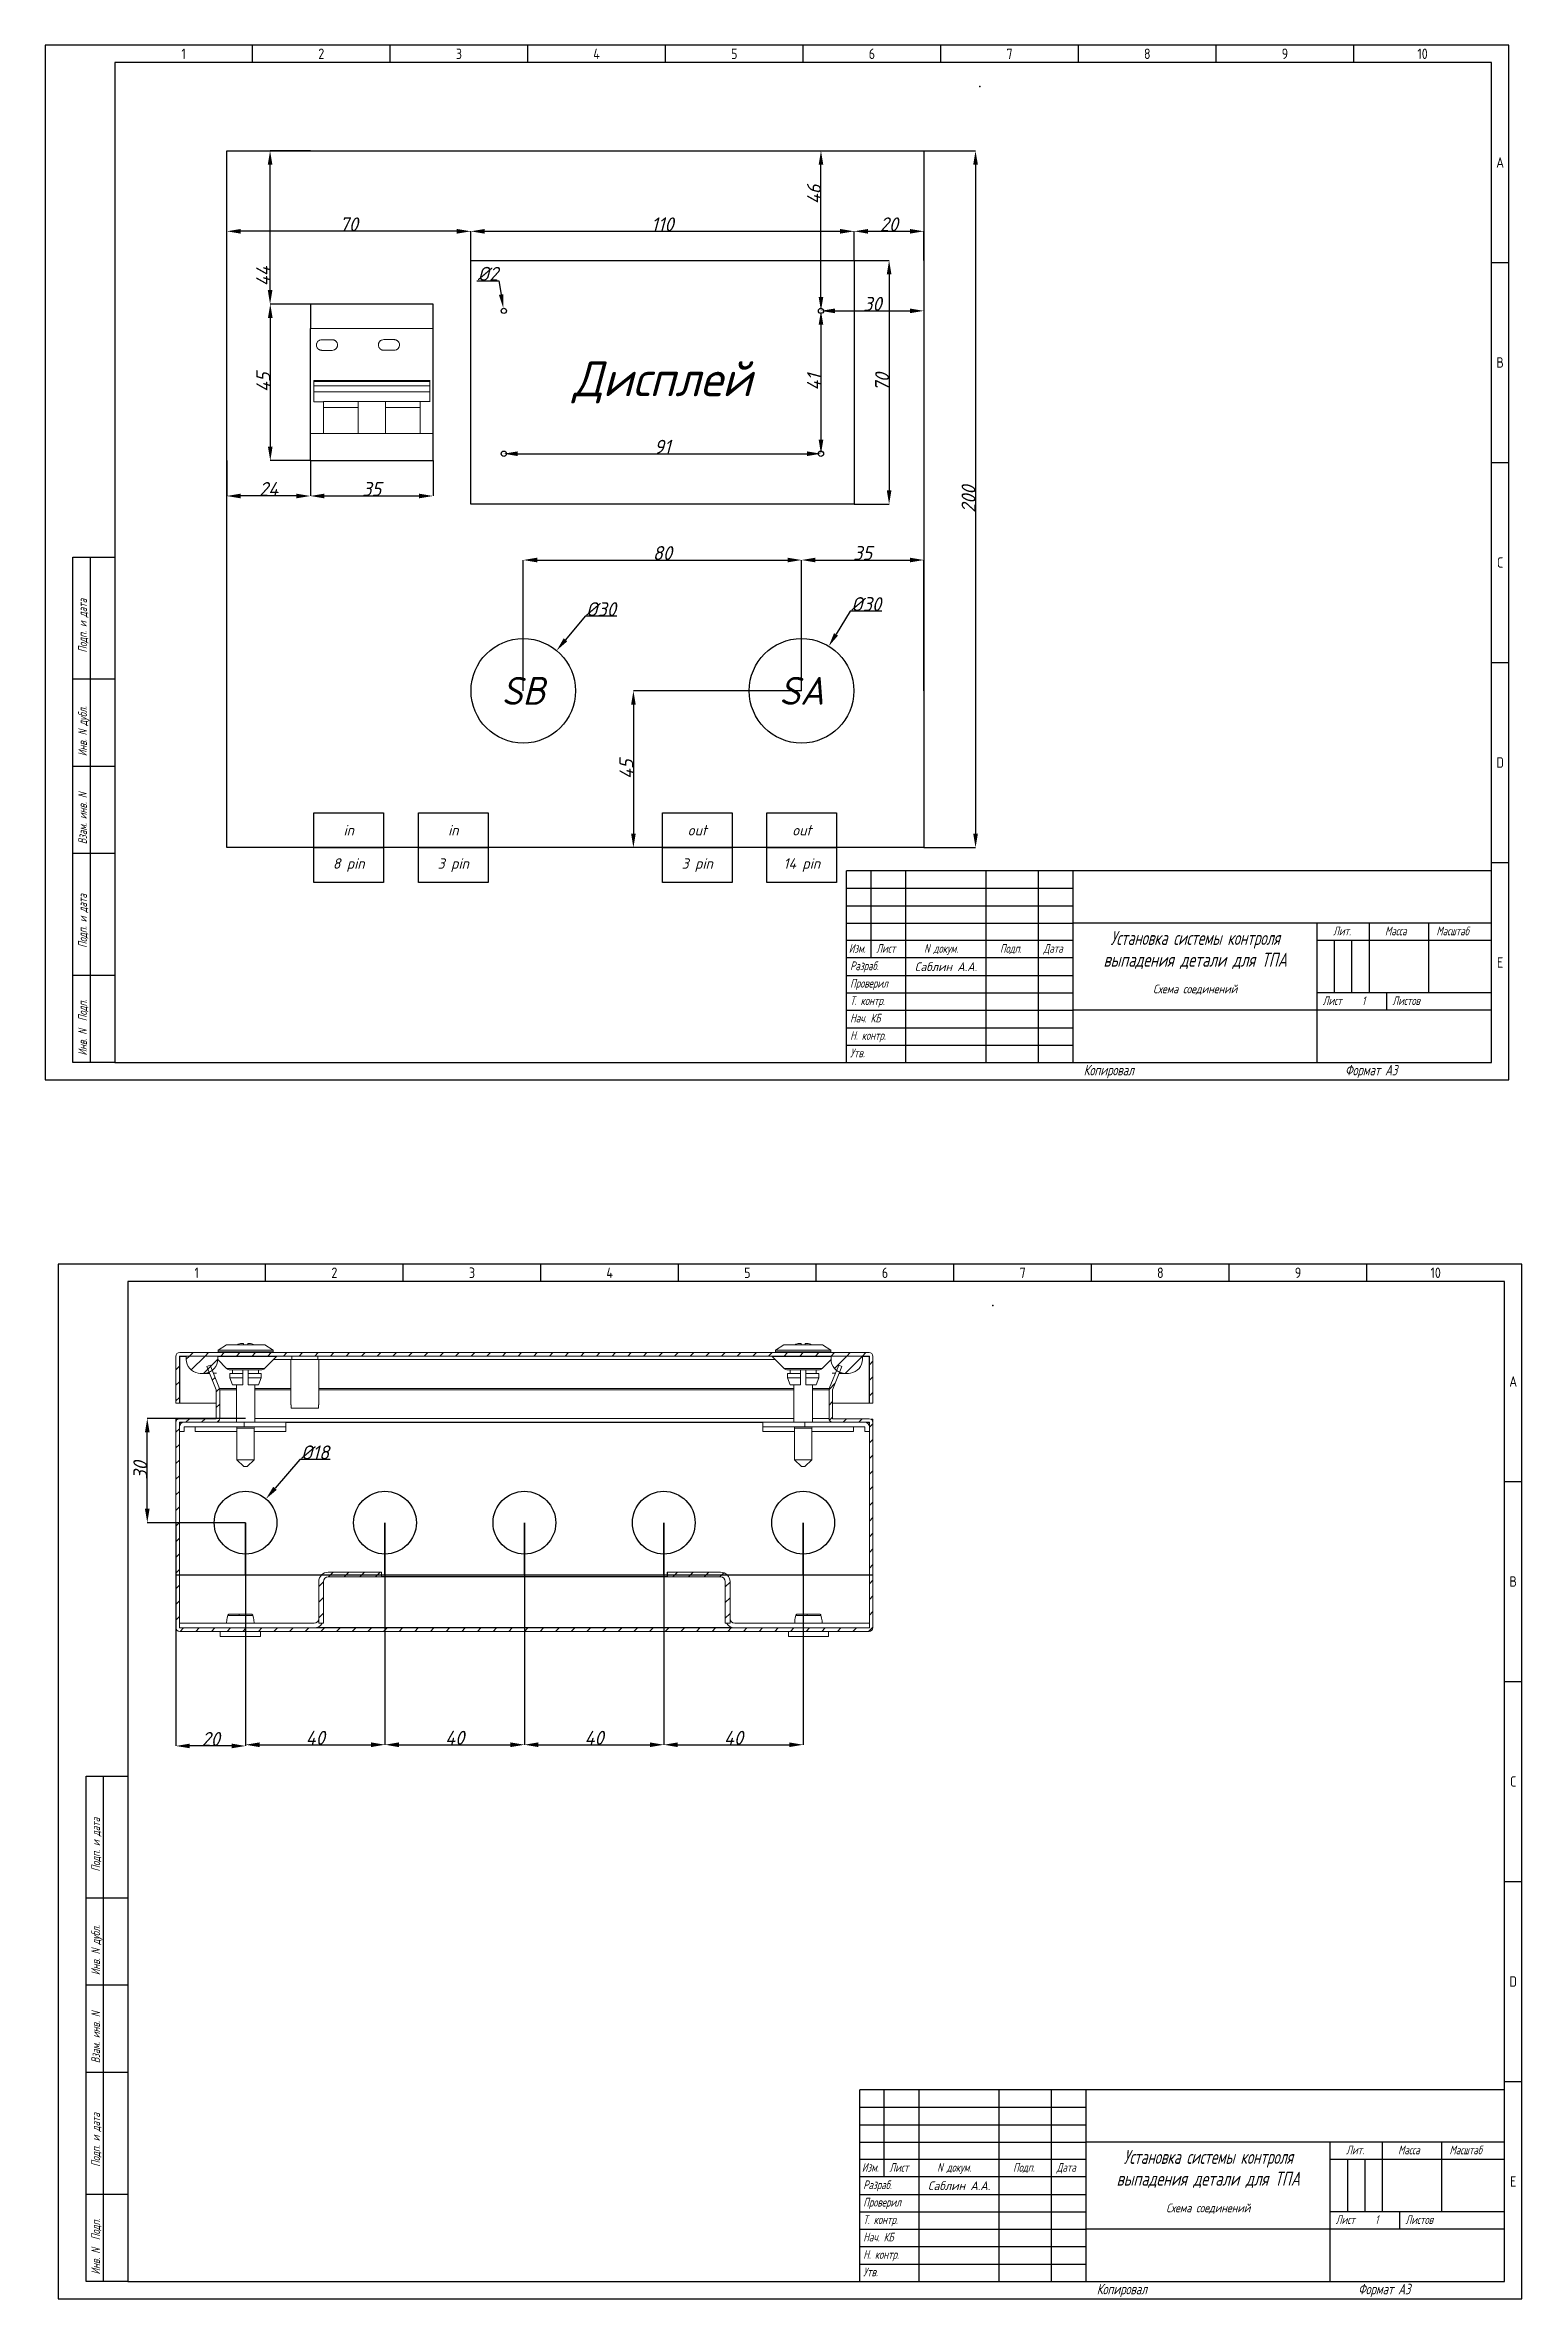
# Model space of a CAD drawing. Header units: millimetres. Extents: x 1328 to 12195, y -7 to 5934.
# Drawn here: x 2101 to 2525, y -7 to 640 of the extents above; entities that cross this region are included whole.
import ezdxf
from ezdxf.enums import TextEntityAlignment as Align

# ---------------------------------------------------------------- set-up
doc = ezdxf.new("R2010")
doc.units = ezdxf.units.MM
for name, color, linetype in [('ELEMENT', 2, 'Continuous'), ('FORMAT_LINE', 7, 'Continuous'), ('FORMAT_TEXT', 7, 'Continuous'), ('LINE', 3, 'Continuous'), ('TEXT', 7, 'Continuous'), ('Электроаппараты', 2, 'Continuous')]:
    doc.layers.add(name, color=color, linetype=linetype)
doc.styles.add('GOST_B', font='GOST_B.TTF', dxfattribs={"oblique": 15})
doc.styles.get("Standard").update_dxf_attribs({"font": 'TXTNEW.SHX'})
doc.styles.add('STYLE1', font='txtnew_w.shx', dxfattribs={"width": 0.8, "oblique": 15})
doc.dimstyles.new('ISO', dxfattribs={"dimtxt": 180, "dimasz": 180, "dimexe": 180, "dimexo": 180, "dimgap": 90, "dimtad": 1, "dimtoh": 1, "dimdec": 0, "dimzin": 0, "dimdsep": 46, "dimtxsty": 'Standard', "dimsah": 1, "dimcen": 90, "dimdle": 100, "dimadec": 4, "dimazin": 0, "dimtfac": 1, "dimtdec": 4, "dimtofl": 0, "dimtmove": 0, "dimatfit": 3, "dimfxl": 1, "dimtvp": 180, "dimtolj": 1, "dimtzin": 0, "dimarcsym": 0})
pattern_1 = [(225, (2248.3818, 441.4553), (2.245064, -2.245064), [])]

msp = doc.modelspace()

# ---------------------------------------------------------------- texts
at = {"layer": 'ELEMENT', "color": 7, "style": 'GOST_B', "oblique": 15}
msp.add_text('Дисплей', height=10, dxfattribs=at).set_placement((2278.33, 543.33), align=Align.MIDDLE)
at = {"layer": 'FORMAT_LINE', "color": 7, "style": 'GOST_B', "oblique": 15}
for s, p in [('in', (2188.33, 414.78)), ('in', (2218.33, 414.78)), ('out', (2288.33, 414.78)), ('out', (2318.33, 414.78))]:
    msp.add_text(s, height=3, dxfattribs=at).set_placement(p, align=Align.MIDDLE)
at = {"layer": 'FORMAT_TEXT', "style": 'GOST_B', "oblique": 15}
for s, p in [('8 pin', (2188.33, 404.78)), ('3 pin', (2218.33, 404.78)), ('3 pin', (2288.33, 404.78)), ('14 pin', (2318.33, 404.78))]:
    msp.add_text(s, height=3, dxfattribs=at).set_placement(p, align=Align.MIDDLE)
at = {"layer": 'FORMAT_TEXT', "style": 'STYLE1', "oblique": 15}
for s, height, width, p in [('Установка системы контроля', 4, 0.65, (2431.2, 381.86)), ('выпадения детали для ТПА', 4, 0.7, (2431.2, 375.61)), ('Схема соединений', 2.5, 0.8, (2431.2, 367.98)), ('Установка системы контроля', 4, 0.65, (2434.96, 32.03)), ('выпадения детали для ТПА', 4, 0.7, (2434.96, 25.78)), ('Схема соединений', 2.5, 0.8, (2434.96, 18.14))]:
    msp.add_text(s, height=height, dxfattribs=dict(at, width=width)).set_placement(p, align=Align.CENTER)
at = {"layer": 'TEXT', "style": 'GOST_B', "oblique": 15}
for p in [(2359.7, 375.61), (2363.46, 25.78)]:
    msp.add_text('Саблин А.А.', height=2.5, dxfattribs=at).set_placement(p, align=Align.MIDDLE)
at = {"layer": 'Электроаппараты', "color": 7, "style": 'GOST_B', "oblique": 15}
for s, p in [('SB', (2238.42, 454.78)), ('SA', (2318.25, 454.78))]:
    msp.add_text(s, height=8, dxfattribs=at).set_placement(p, align=Align.MIDDLE)

# ---------------------------------------------------------------- blocks, each defined once
blk = doc.blocks.new('FORMAT_A3-1')
for p, q in [((59.5, 292), (59.5, 297)), ((99, 292), (99, 297)), ((138.5, 292), (138.5, 297)), ((178, 292), (178, 297)), ((217.5, 292), (217.5, 297)), ((257, 292), (257, 297)), ((296.5, 292), (296.5, 297)), ((336, 292), (336, 297)), ((375.5, 292), (375.5, 297)), ((415, 234.6), (420, 234.6)), ((415, 177.2), (420, 177.2)), ((415, 119.8), (420, 119.8)), ((415, 62.4), (420, 62.4))]:
    blk.add_line(p, q)
at = {"color": 2}
for p, q in [((13, 5), (13, 150)), ((20, 115), (8, 115)), ((20, 90), (8, 90)), ((20, 65), (8, 65)), ((415, 60), (230, 60)), ((230, 5), (230, 60)), ((237, 35), (237, 60)), ((247, 5), (247, 60)), ((270, 5), (270, 60)), ((285, 5), (285, 60)), ((295, 5), (295, 60)), ((295, 40), (230, 40)), ((415, 45), (295, 45)), ((365, 5), (365, 45)), ((415, 40), (365, 40)), ((380, 25), (380, 45)), ((397, 25), (397, 45)), ((295, 35), (230, 35)), ((20, 30), (8, 30)), ((415, 20), (295, 20)), ((415, 25), (365, 25)), ((385, 20), (385, 25))]:
    blk.add_line(p, q, dxfattribs=at)
at = {"color": 7}
for p, q in [((230, 55), (295, 55)), ((230, 50), (295, 50)), ((230, 45), (295, 45)), ((370, 25), (370, 40)), ((375, 25), (375, 40)), ((230, 30), (295, 30)), ((230, 25), (295, 25)), ((230, 20), (295, 20)), ((230, 15), (295, 15)), ((230, 10), (295, 10))]:
    blk.add_line(p, q, dxfattribs=at)
blk.add_lwpolyline([(0, 0), (420, 0), (420, 297), (0, 297)], close=True)
at = {"color": 2}
blk.add_lwpolyline([(20, 5), (415, 5), (415, 292), (20, 292)], close=True, dxfattribs=at)
blk.add_lwpolyline([(20, 5), (8, 5), (8, 150), (20, 150)], dxfattribs=at)
at = {"style": 'STYLE1', "width": 0.8}
for s, p in [('1', (39.75, 294.5)), ('2', (79.25, 294.5)), ('3', (118.75, 294.5)), ('4', (158.25, 294.5)), ('5', (197.75, 294.5)), ('6', (237.25, 294.5)), ('7', (276.75, 294.5)), ('8', (316.25, 294.5)), ('9', (355.75, 294.5)), ('10', (395.25, 294.5)), ('A', (417.5, 263.3)), ('B', (417.5, 205.9)), ('C', (417.5, 148.5)), ('D', (417.5, 91.1)), ('E', (417.5, 33.7))]:
    blk.add_text(s, height=3, dxfattribs=at).set_placement(p, align=Align.MIDDLE_CENTER)
at = {"style": 'STYLE1', "oblique": 15, "width": 0.7}
for s, p in [('Подп. и дата', (12, 122.64)), ('Инв. N дубл.', (12, 92.91)), ('Взам. инв. N', (12, 67.64)), ('Подп. и дата', (12, 37.91)), ('Инв. N  Подп.', (12, 7))]:
    blk.add_text(s, height=2.5, rotation=90, dxfattribs=at).set_placement(p)
for s, height, p in [('Изм.', 2.5, (230.61, 36.5)), ('Лист', 2.5, (238.5, 36.5)), ('N докум.', 2.5, (252.21, 36.5)), ('Подп.', 2.5, (274, 36.5)), ('Дата', 2.5, (286.5, 36.5)), ('Лит.', 2.5, (369.58, 41.5)), ('Масса', 2.5, (384.47, 41.5)), ('Масштаб', 2.5, (399.21, 41.5)), ('Разраб.', 2.5, (231, 31.5)), ('Проверил', 2.5, (231, 26.5)), ('Т. контр.', 2.5, (231, 21.5)), ('Лист     1', 2.5, (366.58, 21.5)), ('Листов', 2.5, (386.58, 21.5)), ('Нач. КБ', 2.5, (231, 16.5)), ('Н. контр.', 2.5, (231, 11.5)), ('Утв.', 2.5, (231, 6.5)), ('Копировал', 3, (298, 1.32)), ('Формат А3', 3, (373, 1.32))]:
    blk.add_text(s, height=height, dxfattribs=at).set_placement(p)
blk = doc.blocks.new('*D357')
at = {"layer": 'Defpoints', "color": 0}
for p in [(2333.33, 586.66), (2223.33, 578.33), (2333.33, 578.33)]:
    blk.add_point(p, dxfattribs=at)
at = {"layer": 'FORMAT_LINE', "color": 0, "lineweight": -2}
for p, q in [((2223.33, 578.33), (2223.33, 586.66)), ((2227.33, 586.66), (2329.33, 586.66)), ((2333.33, 578.33), (2333.33, 586.66))]:
    blk.add_line(p, q, dxfattribs=at)
at = {"layer": 'FORMAT_LINE', "color": 0}
for points in [[(2227.33, 587.33), (2227.33, 585.99), (2223.33, 586.66)], [(2329.33, 585.99), (2329.33, 587.33), (2333.33, 586.66)]]:
    blk.add_solid(points, dxfattribs=at)
at = {"layer": 'FORMAT_LINE', "color": 0, "insert": (2278.33, 588.66), "char_height": 4, "attachment_point": 5, "style": 'GOST_B'}
blk.add_mtext('\\A1;110', dxfattribs=at)
blk = doc.blocks.new('*D358')
at = {"layer": 'Defpoints', "color": 0}
for p in [(2333.33, 586.66), (2353.33, 586.66), (2353.33, 578.33)]:
    blk.add_point(p, dxfattribs=at)
at = {"layer": 'FORMAT_LINE', "color": 0, "lineweight": -2}
for p, q in [((2333.33, 586.66), (2333.33, 586.66)), ((2337.33, 586.66), (2349.33, 586.66)), ((2353.33, 578.33), (2353.33, 586.66))]:
    blk.add_line(p, q, dxfattribs=at)
at = {"layer": 'FORMAT_LINE', "color": 0}
for points in [[(2337.33, 587.33), (2337.33, 585.99), (2333.33, 586.66)], [(2349.33, 585.99), (2349.33, 587.33), (2353.33, 586.66)]]:
    blk.add_solid(points, dxfattribs=at)
at = {"layer": 'FORMAT_LINE', "color": 0, "insert": (2343.33, 588.66), "char_height": 4, "attachment_point": 5, "style": 'GOST_B'}
blk.add_mtext('\\A1;20', dxfattribs=at)
blk = doc.blocks.new('*D359')
at = {"layer": 'Defpoints', "color": 0}
for p in [(2153.33, 586.66), (2153.33, 578.33), (2223.33, 578.33)]:
    blk.add_point(p, dxfattribs=at)
at = {"layer": 'FORMAT_LINE', "color": 0, "lineweight": -2}
for p, q in [((2153.33, 578.33), (2153.33, 586.66)), ((2219.33, 586.66), (2157.33, 586.66)), ((2223.33, 578.33), (2223.33, 586.66))]:
    blk.add_line(p, q, dxfattribs=at)
at = {"layer": 'FORMAT_LINE', "color": 0}
for points in [[(2157.33, 587.33), (2157.33, 585.99), (2153.33, 586.66)], [(2219.33, 585.99), (2219.33, 587.33), (2223.33, 586.66)]]:
    blk.add_solid(points, dxfattribs=at)
at = {"layer": 'FORMAT_LINE', "color": 0, "insert": (2188.33, 588.66), "char_height": 4, "attachment_point": 5, "style": 'GOST_B'}
blk.add_mtext('\\A1;70', dxfattribs=at)
blk = doc.blocks.new('*D360')
at = {"layer": 'Defpoints', "color": 0}
for p in [(2177.33, 520.87), (2212.53, 520.87), (2212.53, 510.7)]:
    blk.add_point(p, dxfattribs=at)
at = {"layer": 'FORMAT_LINE', "color": 0, "lineweight": -2}
for p, q in [((2177.33, 520.87), (2177.33, 510.7)), ((2212.53, 520.87), (2212.53, 510.7)), ((2181.33, 510.7), (2208.53, 510.7))]:
    blk.add_line(p, q, dxfattribs=at)
at = {"layer": 'FORMAT_LINE', "color": 0}
for points in [[(2181.33, 511.36), (2181.33, 510.03), (2177.33, 510.7)], [(2208.53, 510.03), (2208.53, 511.36), (2212.53, 510.7)]]:
    blk.add_solid(points, dxfattribs=at)
at = {"layer": 'FORMAT_LINE', "color": 0, "insert": (2194.93, 512.7), "char_height": 4, "attachment_point": 5, "style": 'GOST_B'}
blk.add_mtext('\\A1;35', dxfattribs=at)
blk = doc.blocks.new('*D361')
at = {"layer": 'Defpoints', "color": 0}
for p in [(2177.33, 565.78), (2165.82, 520.87), (2177.33, 520.87)]:
    blk.add_point(p, dxfattribs=at)
at = {"layer": 'FORMAT_LINE', "color": 0, "lineweight": -2}
for p, q in [((2177.33, 565.78), (2165.82, 565.78)), ((2165.82, 561.78), (2165.82, 524.87)), ((2177.33, 520.87), (2165.82, 520.87))]:
    blk.add_line(p, q, dxfattribs=at)
at = {"layer": 'FORMAT_LINE', "color": 0}
for points in [[(2166.48, 561.78), (2165.15, 561.78), (2165.82, 565.78)], [(2165.15, 524.87), (2166.48, 524.87), (2165.82, 520.87)]]:
    blk.add_solid(points, dxfattribs=at)
at = {"layer": 'FORMAT_LINE', "color": 0, "insert": (2163.82, 543.33), "char_height": 4, "attachment_point": 5, "rotation": 90, "style": 'GOST_B'}
blk.add_mtext('\\A1;45', dxfattribs=at)
blk = doc.blocks.new('*D362')
at = {"layer": 'Defpoints', "color": 0}
for p in [(2333.33, 578.33), (2333.33, 508.33), (2343.38, 508.33)]:
    blk.add_point(p, dxfattribs=at)
at = {"layer": 'FORMAT_LINE', "color": 0, "lineweight": -2}
for p, q in [((2333.33, 578.33), (2343.38, 578.33)), ((2343.38, 574.33), (2343.38, 512.33)), ((2333.33, 508.33), (2343.38, 508.33))]:
    blk.add_line(p, q, dxfattribs=at)
at = {"layer": 'FORMAT_LINE', "color": 0}
for points in [[(2344.05, 574.33), (2342.72, 574.33), (2343.38, 578.33)], [(2342.72, 512.33), (2344.05, 512.33), (2343.38, 508.33)]]:
    blk.add_solid(points, dxfattribs=at)
at = {"layer": 'FORMAT_LINE', "color": 0, "insert": (2341.38, 543.33), "char_height": 4, "attachment_point": 5, "rotation": 90, "style": 'GOST_B'}
blk.add_mtext('\\A1;70', dxfattribs=at)
blk = doc.blocks.new('*D363')
at = {"layer": 'Defpoints', "color": 0}
for p in [(2353.33, 609.78), (2353.33, 409.78), (2368.18, 409.78)]:
    blk.add_point(p, dxfattribs=at)
at = {"layer": 'FORMAT_LINE', "color": 0, "lineweight": -2}
for p, q in [((2353.33, 609.78), (2368.18, 609.78)), ((2368.18, 605.78), (2368.18, 413.78)), ((2353.33, 409.78), (2368.18, 409.78))]:
    blk.add_line(p, q, dxfattribs=at)
at = {"layer": 'FORMAT_LINE', "color": 0}
for points in [[(2368.85, 605.78), (2367.52, 605.78), (2368.18, 609.78)], [(2367.52, 413.78), (2368.85, 413.78), (2368.18, 409.78)]]:
    blk.add_solid(points, dxfattribs=at)
at = {"layer": 'FORMAT_LINE', "color": 0, "insert": (2366.18, 509.78), "char_height": 4, "attachment_point": 5, "rotation": 90, "style": 'GOST_B'}
blk.add_mtext('\\A1;200', dxfattribs=at)
blk = doc.blocks.new('*D364')
at = {"layer": 'Defpoints', "color": 0}
for p in [(2247.98, 466.34), (2228.86, 443.22)]:
    blk.add_point(p, dxfattribs=at)
at = {"layer": 'FORMAT_LINE', "color": 0, "lineweight": -2}
for p, q in [((2256.14, 476.21), (2250.53, 469.42)), ((2265.25, 476.21), (2256.14, 476.21))]:
    blk.add_line(p, q, dxfattribs=at)
at = {"layer": 'FORMAT_LINE', "color": 0}
blk.add_solid([(2250.01, 469.85), (2251.04, 469), (2247.98, 466.34)], dxfattribs=at)
at = {"layer": 'FORMAT_LINE', "color": 0, "insert": (2260.69, 478.21), "char_height": 4, "attachment_point": 5, "style": 'GOST_B'}
blk.add_mtext('\\A1;%%c30', dxfattribs=at)
blk = doc.blocks.new('*D365')
at = {"layer": 'Defpoints', "color": 0}
for p in [(2326.07, 467.58), (2310.43, 441.98)]:
    blk.add_point(p, dxfattribs=at)
at = {"layer": 'FORMAT_LINE', "color": 0, "lineweight": -2}
for p, q in [((2332.23, 477.67), (2328.15, 471)), ((2341.33, 477.67), (2332.23, 477.67))]:
    blk.add_line(p, q, dxfattribs=at)
at = {"layer": 'FORMAT_LINE', "color": 0}
blk.add_solid([(2327.58, 471.34), (2328.72, 470.65), (2326.07, 467.58)], dxfattribs=at)
at = {"layer": 'FORMAT_LINE', "color": 0, "insert": (2336.78, 479.67), "char_height": 4, "attachment_point": 5, "style": 'GOST_B'}
blk.add_mtext('\\A1;%%c30', dxfattribs=at)
blk = doc.blocks.new('*D366')
at = {"layer": 'Defpoints', "color": 0}
for p in [(2353.33, 492.32), (2318.25, 454.78), (2353.33, 454.78)]:
    blk.add_point(p, dxfattribs=at)
at = {"layer": 'FORMAT_LINE', "color": 0, "lineweight": -2}
for p, q in [((2318.25, 454.78), (2318.25, 492.32)), ((2322.25, 492.32), (2349.33, 492.32)), ((2353.33, 454.78), (2353.33, 492.32))]:
    blk.add_line(p, q, dxfattribs=at)
at = {"layer": 'FORMAT_LINE', "color": 0}
for points in [[(2322.25, 492.99), (2322.25, 491.65), (2318.25, 492.32)], [(2349.33, 491.65), (2349.33, 492.99), (2353.33, 492.32)]]:
    blk.add_solid(points, dxfattribs=at)
at = {"layer": 'FORMAT_LINE', "color": 0, "insert": (2335.79, 494.32), "char_height": 4, "attachment_point": 5, "style": 'GOST_B'}
blk.add_mtext('\\A1;35', dxfattribs=at)
blk = doc.blocks.new('*D367')
at = {"layer": 'Defpoints', "color": 0}
for p in [(2318.25, 454.78), (2270.01, 409.78), (2318.33, 409.78)]:
    blk.add_point(p, dxfattribs=at)
at = {"layer": 'FORMAT_LINE', "color": 0, "lineweight": -2}
for p, q in [((2318.25, 454.78), (2270.01, 454.78)), ((2270.01, 450.78), (2270.01, 413.78)), ((2318.33, 409.78), (2270.01, 409.78))]:
    blk.add_line(p, q, dxfattribs=at)
at = {"layer": 'FORMAT_LINE', "color": 0}
for points in [[(2270.68, 450.78), (2269.35, 450.78), (2270.01, 454.78)], [(2269.35, 413.78), (2270.68, 413.78), (2270.01, 409.78)]]:
    blk.add_solid(points, dxfattribs=at)
at = {"layer": 'FORMAT_LINE', "color": 0, "insert": (2268.01, 432.28), "char_height": 4, "attachment_point": 5, "rotation": 90, "style": 'GOST_B'}
blk.add_mtext('\\A1;45', dxfattribs=at)
blk = doc.blocks.new('*D368')
at = {"layer": 'Defpoints', "color": 0}
for p in [(2318.25, 492.32), (2238.42, 454.78), (2318.25, 454.78)]:
    blk.add_point(p, dxfattribs=at)
at = {"layer": 'FORMAT_LINE', "color": 0, "lineweight": -2}
for p, q in [((2238.42, 454.78), (2238.42, 492.32)), ((2242.42, 492.32), (2314.25, 492.32)), ((2318.25, 454.78), (2318.25, 492.32))]:
    blk.add_line(p, q, dxfattribs=at)
at = {"layer": 'FORMAT_LINE', "color": 0}
for points in [[(2242.42, 492.99), (2242.42, 491.65), (2238.42, 492.32)], [(2314.25, 491.65), (2314.25, 492.99), (2318.25, 492.32)]]:
    blk.add_solid(points, dxfattribs=at)
at = {"layer": 'FORMAT_LINE', "color": 0, "insert": (2278.33, 494.32), "char_height": 4, "attachment_point": 5, "style": 'GOST_B'}
blk.add_mtext('\\A1;80', dxfattribs=at)
blk = doc.blocks.new('*D369')
at = {"layer": 'Defpoints', "color": 0}
for p in [(2153.33, 520.87), (2177.33, 520.87), (2153.33, 510.7)]:
    blk.add_point(p, dxfattribs=at)
at = {"layer": 'FORMAT_LINE', "color": 0, "lineweight": -2}
for p, q in [((2153.33, 520.87), (2153.33, 510.7)), ((2177.33, 520.87), (2177.33, 510.7)), ((2173.33, 510.7), (2157.33, 510.7))]:
    blk.add_line(p, q, dxfattribs=at)
at = {"layer": 'FORMAT_LINE', "color": 0}
for points in [[(2157.33, 511.36), (2157.33, 510.03), (2153.33, 510.7)], [(2173.33, 510.03), (2173.33, 511.36), (2177.33, 510.7)]]:
    blk.add_solid(points, dxfattribs=at)
at = {"layer": 'FORMAT_LINE', "color": 0, "insert": (2165.33, 512.7), "char_height": 4, "attachment_point": 5, "style": 'GOST_B'}
blk.add_mtext('\\A1;24', dxfattribs=at)
blk = doc.blocks.new('*D370')
at = {"layer": 'Defpoints', "color": 0}
for p in [(2165.76, 609.78), (2177.33, 609.78), (2177.33, 565.78)]:
    blk.add_point(p, dxfattribs=at)
at = {"layer": 'FORMAT_LINE', "color": 0, "lineweight": -2}
for p, q in [((2177.33, 609.78), (2165.76, 609.78)), ((2165.76, 569.78), (2165.76, 605.78)), ((2177.33, 565.78), (2165.76, 565.78))]:
    blk.add_line(p, q, dxfattribs=at)
at = {"layer": 'FORMAT_LINE', "color": 0}
for points in [[(2166.43, 605.78), (2165.1, 605.78), (2165.76, 609.78)], [(2165.1, 569.78), (2166.43, 569.78), (2165.76, 565.78)]]:
    blk.add_solid(points, dxfattribs=at)
at = {"layer": 'FORMAT_LINE', "color": 0, "insert": (2163.76, 573.75), "char_height": 4, "attachment_point": 5, "rotation": 90, "style": 'GOST_B'}
blk.add_mtext('\\A1;44', dxfattribs=at)
blk = doc.blocks.new('*D403')
at = {"layer": 'Defpoints', "color": 0}
for p in [(2323.83, 563.83), (2323.83, 522.83), (2323.83, 522.83)]:
    blk.add_point(p, dxfattribs=at)
at = {"layer": 'FORMAT_LINE', "color": 0, "lineweight": -2}
for p, q in [((2323.83, 563.83), (2323.83, 563.83)), ((2323.83, 559.83), (2323.83, 526.83)), ((2323.83, 522.83), (2323.83, 522.83))]:
    blk.add_line(p, q, dxfattribs=at)
at = {"layer": 'FORMAT_LINE', "color": 0}
for points in [[(2324.5, 559.83), (2323.17, 559.83), (2323.83, 563.83)], [(2323.17, 526.83), (2324.5, 526.83), (2323.83, 522.83)]]:
    blk.add_solid(points, dxfattribs=at)
at = {"layer": 'FORMAT_LINE', "color": 0, "insert": (2321.83, 543.33), "char_height": 4, "attachment_point": 5, "rotation": 90, "style": 'GOST_B'}
blk.add_mtext('\\A1;41', dxfattribs=at)
blk = doc.blocks.new('*D406')
at = {"layer": 'Defpoints', "color": 0}
for p in [(2232.71, 564.57), (2232.96, 563.09)]:
    blk.add_point(p, dxfattribs=at)
at = {"layer": 'FORMAT_LINE', "color": 0, "lineweight": -2}
for p, q in [((2225.08, 572.46), (2231.42, 572.46)), ((2231.42, 572.46), (2232.07, 568.52))]:
    blk.add_line(p, q, dxfattribs=at)
at = {"layer": 'FORMAT_LINE', "color": 0}
blk.add_solid([(2231.41, 568.41), (2232.72, 568.62), (2232.71, 564.57)], dxfattribs=at)
at = {"layer": 'FORMAT_LINE', "color": 0, "insert": (2228.25, 574.46), "char_height": 4, "attachment_point": 5, "style": 'GOST_B'}
blk.add_mtext('\\A1;%%c2', dxfattribs=at)
blk = doc.blocks.new('*D408')
at = {"layer": 'Defpoints', "color": 0}
for p in [(2323.83, 563.83), (2353.33, 563.83), (2353.33, 563.83)]:
    blk.add_point(p, dxfattribs=at)
at = {"layer": 'FORMAT_LINE', "color": 0, "lineweight": -2}
for p, q in [((2323.83, 563.83), (2323.83, 563.83)), ((2327.83, 563.83), (2349.33, 563.83)), ((2353.33, 563.83), (2353.33, 563.83))]:
    blk.add_line(p, q, dxfattribs=at)
at = {"layer": 'FORMAT_LINE', "color": 0}
for points in [[(2327.83, 564.5), (2327.83, 563.16), (2323.83, 563.83)], [(2349.33, 563.16), (2349.33, 564.5), (2353.33, 563.83)]]:
    blk.add_solid(points, dxfattribs=at)
at = {"layer": 'FORMAT_LINE', "color": 0, "insert": (2338.58, 565.83), "char_height": 4, "attachment_point": 5, "style": 'GOST_B'}
blk.add_mtext('\\A1;30', dxfattribs=at)
blk = doc.blocks.new('*D409')
at = {"layer": 'Defpoints', "color": 0}
for p in [(2323.83, 609.78), (2323.83, 609.78), (2323.83, 563.83)]:
    blk.add_point(p, dxfattribs=at)
at = {"layer": 'FORMAT_LINE', "color": 0, "lineweight": -2}
for p, q in [((2323.83, 609.78), (2323.83, 609.78)), ((2323.83, 567.83), (2323.83, 605.78)), ((2323.83, 563.83), (2323.83, 563.83))]:
    blk.add_line(p, q, dxfattribs=at)
at = {"layer": 'FORMAT_LINE', "color": 0}
for points in [[(2324.5, 605.78), (2323.17, 605.78), (2323.83, 609.78)], [(2323.17, 567.83), (2324.5, 567.83), (2323.83, 563.83)]]:
    blk.add_solid(points, dxfattribs=at)
at = {"layer": 'FORMAT_LINE', "color": 0, "insert": (2321.83, 597.24), "char_height": 4, "attachment_point": 5, "rotation": 90, "style": 'GOST_B'}
blk.add_mtext('\\A1;46', dxfattribs=at)
blk = doc.blocks.new('*D410')
at = {"layer": 'Defpoints', "color": 0}
for p in [(2232.83, 522.83), (2323.83, 522.83), (2323.83, 522.83)]:
    blk.add_point(p, dxfattribs=at)
at = {"layer": 'FORMAT_LINE', "color": 0, "lineweight": -2}
for p, q in [((2232.83, 522.83), (2232.83, 522.83)), ((2236.83, 522.83), (2319.83, 522.83)), ((2323.83, 522.83), (2323.83, 522.83))]:
    blk.add_line(p, q, dxfattribs=at)
at = {"layer": 'FORMAT_LINE', "color": 0}
for points in [[(2236.83, 523.5), (2236.83, 522.16), (2232.83, 522.83)], [(2319.83, 522.16), (2319.83, 523.5), (2323.83, 522.83)]]:
    blk.add_solid(points, dxfattribs=at)
at = {"layer": 'FORMAT_LINE', "color": 0, "insert": (2278.33, 524.83), "char_height": 4, "attachment_point": 5, "style": 'GOST_B'}
blk.add_mtext('\\A1;91', dxfattribs=at)
blk = doc.blocks.new('*D411')
at = {"layer": 'Defpoints', "color": 0}
for p in [(2138.73, 216.05), (2158.73, 216.05), (2138.73, 151.97)]:
    blk.add_point(p, dxfattribs=at)
at = {"layer": 'FORMAT_LINE', "color": 0, "lineweight": -2}
for p, q in [((2138.73, 216.05), (2138.73, 151.97)), ((2158.73, 216.05), (2158.73, 151.97)), ((2154.73, 151.97), (2142.73, 151.97))]:
    blk.add_line(p, q, dxfattribs=at)
at = {"layer": 'FORMAT_LINE', "color": 0}
for points in [[(2142.73, 152.64), (2142.73, 151.31), (2138.73, 151.97)], [(2154.73, 151.31), (2154.73, 152.64), (2158.73, 151.97)]]:
    blk.add_solid(points, dxfattribs=at)
at = {"layer": 'FORMAT_LINE', "color": 0, "insert": (2148.73, 153.97), "char_height": 4, "attachment_point": 5, "style": 'GOST_B'}
blk.add_mtext('\\A1;20', dxfattribs=at)
blk = doc.blocks.new('*D412')
at = {"layer": 'Defpoints', "color": 0}
for p in [(2130.52, 245.99), (2158.74, 245.99), (2158.73, 216.05)]:
    blk.add_point(p, dxfattribs=at)
at = {"layer": 'FORMAT_LINE', "color": 0, "lineweight": -2}
for p, q in [((2158.74, 245.99), (2130.52, 245.99)), ((2130.52, 220.05), (2130.52, 241.99)), ((2158.73, 216.05), (2130.52, 216.05))]:
    blk.add_line(p, q, dxfattribs=at)
at = {"layer": 'FORMAT_LINE', "color": 0}
for points in [[(2131.19, 241.99), (2129.85, 241.99), (2130.52, 245.99)], [(2129.85, 220.05), (2131.19, 220.05), (2130.52, 216.05)]]:
    blk.add_solid(points, dxfattribs=at)
at = {"layer": 'FORMAT_LINE', "color": 0, "insert": (2128.52, 231.02), "char_height": 4, "attachment_point": 5, "rotation": 90, "style": 'GOST_B'}
blk.add_mtext('\\A1;30', dxfattribs=at)
blk = doc.blocks.new('*D413')
at = {"layer": 'Defpoints', "color": 0}
for p in [(2158.73, 216.05), (2198.73, 216.05), (2198.73, 152.32)]:
    blk.add_point(p, dxfattribs=at)
at = {"layer": 'FORMAT_LINE', "color": 0, "lineweight": -2}
for p, q in [((2158.73, 216.05), (2158.73, 152.32)), ((2198.73, 216.05), (2198.73, 152.32)), ((2162.73, 152.32), (2194.73, 152.32))]:
    blk.add_line(p, q, dxfattribs=at)
at = {"layer": 'FORMAT_LINE', "color": 0}
for points in [[(2162.73, 152.99), (2162.73, 151.65), (2158.73, 152.32)], [(2194.73, 151.65), (2194.73, 152.99), (2198.73, 152.32)]]:
    blk.add_solid(points, dxfattribs=at)
at = {"layer": 'FORMAT_LINE', "color": 0, "insert": (2178.73, 154.32), "char_height": 4, "attachment_point": 5, "style": 'GOST_B'}
blk.add_mtext('\\A1;40', dxfattribs=at)
blk = doc.blocks.new('*D414')
at = {"layer": 'Defpoints', "color": 0}
for p in [(2164.58, 222.88), (2152.87, 209.21)]:
    blk.add_point(p, dxfattribs=at)
at = {"layer": 'FORMAT_LINE', "color": 0, "lineweight": -2}
for p, q in [((2174.28, 234.21), (2167.18, 225.92)), ((2182.99, 234.21), (2174.28, 234.21))]:
    blk.add_line(p, q, dxfattribs=at)
at = {"layer": 'FORMAT_LINE', "color": 0}
blk.add_solid([(2166.67, 226.36), (2167.69, 225.49), (2164.58, 222.88)], dxfattribs=at)
at = {"layer": 'FORMAT_LINE', "color": 0, "insert": (2178.64, 236.21), "char_height": 4, "attachment_point": 5, "style": 'GOST_B'}
blk.add_mtext('\\A1;%%c18', dxfattribs=at)
blk = doc.blocks.new('*D454')
at = {"layer": 'Defpoints', "color": 0}
for p in [(2198.73, 216.05), (2238.73, 216.05), (2238.73, 152.32)]:
    blk.add_point(p, dxfattribs=at)
at = {"layer": 'FORMAT_LINE', "color": 0, "lineweight": -2}
for p, q in [((2198.73, 216.05), (2198.73, 152.32)), ((2238.73, 216.05), (2238.73, 152.32)), ((2202.73, 152.32), (2234.73, 152.32))]:
    blk.add_line(p, q, dxfattribs=at)
at = {"layer": 'FORMAT_LINE', "color": 0}
for points in [[(2202.73, 152.99), (2202.73, 151.65), (2198.73, 152.32)], [(2234.73, 151.65), (2234.73, 152.99), (2238.73, 152.32)]]:
    blk.add_solid(points, dxfattribs=at)
at = {"layer": 'FORMAT_LINE', "color": 0, "insert": (2218.73, 154.32), "char_height": 4, "attachment_point": 5, "style": 'GOST_B'}
blk.add_mtext('\\A1;40', dxfattribs=at)
blk = doc.blocks.new('*D455')
at = {"layer": 'Defpoints', "color": 0}
for p in [(2238.73, 216.05), (2278.73, 216.05), (2278.73, 152.32)]:
    blk.add_point(p, dxfattribs=at)
at = {"layer": 'FORMAT_LINE', "color": 0, "lineweight": -2}
for p, q in [((2238.73, 216.05), (2238.73, 152.32)), ((2278.73, 216.05), (2278.73, 152.32)), ((2242.73, 152.32), (2274.73, 152.32))]:
    blk.add_line(p, q, dxfattribs=at)
at = {"layer": 'FORMAT_LINE', "color": 0}
for points in [[(2242.73, 152.99), (2242.73, 151.65), (2238.73, 152.32)], [(2274.73, 151.65), (2274.73, 152.99), (2278.73, 152.32)]]:
    blk.add_solid(points, dxfattribs=at)
at = {"layer": 'FORMAT_LINE', "color": 0, "insert": (2258.73, 154.32), "char_height": 4, "attachment_point": 5, "style": 'GOST_B'}
blk.add_mtext('\\A1;40', dxfattribs=at)
blk = doc.blocks.new('*D456')
at = {"layer": 'Defpoints', "color": 0}
for p in [(2278.73, 216.05), (2318.73, 216.05), (2318.73, 152.32)]:
    blk.add_point(p, dxfattribs=at)
at = {"layer": 'FORMAT_LINE', "color": 0, "lineweight": -2}
for p, q in [((2278.73, 216.05), (2278.73, 152.32)), ((2318.73, 216.05), (2318.73, 152.32)), ((2282.73, 152.32), (2314.73, 152.32))]:
    blk.add_line(p, q, dxfattribs=at)
at = {"layer": 'FORMAT_LINE', "color": 0}
for points in [[(2282.73, 152.99), (2282.73, 151.65), (2278.73, 152.32)], [(2314.73, 151.65), (2314.73, 152.99), (2318.73, 152.32)]]:
    blk.add_solid(points, dxfattribs=at)
at = {"layer": 'FORMAT_LINE', "color": 0, "insert": (2298.73, 154.32), "char_height": 4, "attachment_point": 5, "style": 'GOST_B'}
blk.add_mtext('\\A1;40', dxfattribs=at)

# ---------------------------------------------------------------- dimensions: what is measured, and where the dimension line sits
at = {"layer": 'FORMAT_LINE', "color": 7}
for base, p1, p2, picture, middle in [((2165.76, 609.78), (2177.33, 565.78), (2177.33, 609.78), '*D370', (2165.76, 573.75)), ((2323.83, 609.78), (2323.83, 563.83), (2323.83, 609.78), '*D409', (2323.83, 597.24))]:
    dim = msp.add_linear_dim(base=base, p1=p1, p2=p2, angle=90, dimstyle='ISO', override={"dimtxt": 4, "dimasz": 4, "dimexe": 0, "dimexo": 0, "dimgap": 0, "dimtxsty": 'GOST_B', "dimcen": 0, "dimdle": 4, "dimtvp": 2}, dxfattribs=at)
    dim.commit()
    dim.dimension.update_dxf_attribs({"geometry": picture, "text_midpoint": middle, "dimtype": 160})
for base, p1, p2, picture, middle in [((2368.18, 409.78), (2353.33, 609.78), (2353.33, 409.78), '*D363', (2366.18, 509.78)), ((2343.38, 508.33), (2333.33, 578.33), (2333.33, 508.33), '*D362', (2341.38, 543.33)), ((2165.82, 520.87), (2177.33, 565.78), (2177.33, 520.87), '*D361', (2163.82, 543.33)), ((2323.83, 522.83), (2323.83, 563.83), (2323.83, 522.83), '*D403', (2321.83, 543.33)), ((2270.01, 409.78), (2318.25, 454.78), (2318.33, 409.78), '*D367', (2268.01, 432.28)), ((2130.52, 245.99), (2158.73, 216.05), (2158.74, 245.99), '*D412', (2128.52, 231.02))]:
    dim = msp.add_linear_dim(base=base, p1=p1, p2=p2, angle=90, dimstyle='ISO', override={"dimtxt": 4, "dimasz": 4, "dimexe": 0, "dimexo": 0, "dimgap": 0, "dimtxsty": 'GOST_B', "dimcen": 0, "dimdle": 4, "dimtvp": 2}, dxfattribs=at)
    dim.commit()
    dim.dimension.update_dxf_attribs({"geometry": picture, "text_midpoint": middle})
dim = msp.add_linear_dim(base=(2153.33, 586.66), p1=(2223.33, 578.33), p2=(2153.33, 578.33), dimstyle='ISO', override={"dimtxt": 4, "dimasz": 4, "dimexe": 0, "dimexo": 0, "dimgap": 0, "dimtxsty": 'GOST_B', "dimcen": 0, "dimdle": 4, "dimtvp": 2}, dxfattribs=at)
dim.commit()
dim.dimension.update_dxf_attribs({"geometry": '*D359', "text_midpoint": (2188.33, 586.66), "dimtype": 160})
for base, p1, p2, picture, middle in [((2333.33, 586.66), (2223.33, 578.33), (2333.33, 578.33), '*D357', (2278.33, 588.66)), ((2353.33, 586.66), (2333.33, 586.66), (2353.33, 578.33), '*D358', (2343.33, 588.66)), ((2353.33442754, 563.82953773), (2323.83442754, 563.82953773), (2353.33442754, 563.82953773), '*D408', (2338.58442754, 565.82953773)), ((2323.83, 522.83), (2232.83, 522.83), (2323.83, 522.83), '*D410', (2278.33, 524.83)), ((2153.33, 510.7), (2177.33, 520.87), (2153.33, 520.87), '*D369', (2165.33, 512.7)), ((2212.53, 510.7), (2177.33, 520.87), (2212.53, 520.87), '*D360', (2194.93, 512.7)), ((2318.25, 492.32), (2238.42, 454.78), (2318.25, 454.78), '*D368', (2278.33, 494.32)), ((2353.33, 492.32), (2318.25, 454.78), (2353.33, 454.78), '*D366', (2335.79, 494.32)), ((2138.73, 151.97), (2158.73, 216.05), (2138.73, 216.05), '*D411', (2148.73, 153.97)), ((2198.73, 152.32), (2158.73, 216.05), (2198.73, 216.05), '*D413', (2178.73, 154.32)), ((2238.73, 152.32), (2198.73, 216.05), (2238.73, 216.05), '*D454', (2218.73, 154.32)), ((2278.73, 152.32), (2238.73, 216.05), (2278.73, 216.05), '*D455', (2258.73, 154.32)), ((2318.73, 152.32), (2278.73, 216.05), (2318.73, 216.05), '*D456', (2298.73, 154.32))]:
    dim = msp.add_linear_dim(base=base, p1=p1, p2=p2, dimstyle='ISO', override={"dimtxt": 4, "dimasz": 4, "dimexe": 0, "dimexo": 0, "dimgap": 0, "dimtxsty": 'GOST_B', "dimcen": 0, "dimdle": 4, "dimtvp": 2}, dxfattribs=at)
    dim.commit()
    dim.dimension.update_dxf_attribs({"geometry": picture, "text_midpoint": middle})
for p1, p2, picture, middle in [((2232.9557151, 563.0894098), (2232.7131399, 564.5696656), '*D406', (2228.2514054, 572.4643633)), ((2228.86, 443.22), (2247.98, 466.34), '*D364', (2260.69, 476.21)), ((2310.43, 441.98), (2326.07, 467.58), '*D365', (2336.78, 477.67)), ((2152.87, 209.21), (2164.58, 222.88), '*D414', (2178.64, 234.21))]:
    dim = msp.add_diameter_dim_2p(p1=p1, p2=p2, dimstyle='ISO', override={"dimtxt": 4, "dimasz": 4, "dimexe": 0, "dimexo": 0, "dimgap": 0, "dimtxsty": 'GOST_B', "dimcen": 0, "dimdle": 4, "dimtvp": 2}, dxfattribs=at)
    dim.commit()
    dim.dimension.update_dxf_attribs({"geometry": picture, "text_midpoint": middle, "dimtype": 163})

# ---------------------------------------------------------------- hatches: boundary and pattern name
at = {"layer": 'Электроаппараты', "linetype": 'Continuous', "lineweight": 0}
h = msp.add_hatch(dxfattribs=at)
h.set_pattern_fill('ANSI31', color=256, angle=180, style=0)
h.set_pattern_definition(pattern_1)
edge = h.paths.add_edge_path(flags=0)
edge.add_arc((2337.63, 263.78), 1.1, 360, 450)
edge.add_line((2337.63, 264.88), (2139.83, 264.88))
edge.add_arc((2139.83, 263.78), 1.1, 90, 180)
edge.add_line((2138.73, 263.78), (2138.73, 250.38))
edge.add_line((2138.73, 250.38), (2139.73, 250.38))
edge.add_line((2139.73, 250.38), (2139.73, 263.78))
edge.add_arc((2139.83, 263.78), 0.1, 90, 180, ccw=False)
edge.add_line((2139.83, 263.88), (2337.63, 263.88))
edge.add_arc((2337.63, 263.78), 0.1, 0, 90, ccw=False)
edge.add_line((2337.73, 263.78), (2337.73, 250.38))
edge.add_line((2337.73, 250.38), (2338.73, 250.38))
edge.add_line((2338.73, 250.38), (2338.73, 263.78))
h = msp.add_hatch(dxfattribs=at)
h.set_pattern_fill('ANSI31', color=256, angle=180, style=0)
h.set_pattern_definition(pattern_1)
edge = h.paths.add_edge_path(flags=0)
edge.add_arc((2337.63, 185.94), 0.1, 270, 360, ccw=False)
edge.add_line((2337.63, 185.84), (2139.83, 185.84))
edge.add_arc((2139.83, 185.94), 0.1, 180, 270, ccw=False)
edge.add_line((2139.73, 185.94), (2139.73, 244.78))
edge.add_arc((2139.83, 244.78), 0.1, 90, 180, ccw=False)
edge.add_line((2139.83, 244.88), (2150.21, 244.88))
edge.add_arc((2150.21, 245.98), 1.1, 270, 360)
edge.add_line((2151.31, 245.98), (2151.31, 254.16))
edge.add_arc((2150.21, 254.16), 1.1, 360, 382)
edge.add_line((2151.23, 254.57), (2148.54, 261.23))
edge.add_line((2148.54, 261.23), (2147.61, 260.86))
edge.add_line((2147.61, 260.86), (2150.3, 254.2))
edge.add_arc((2150.21, 254.16), 0.1, 0, 22, ccw=False)
edge.add_line((2150.31, 254.16), (2150.31, 245.98))
edge.add_arc((2150.21, 245.98), 0.1, 270, 360, ccw=False)
edge.add_line((2150.21, 245.88), (2139.83, 245.88))
edge.add_arc((2139.83, 244.78), 1.1, 90, 180)
edge.add_line((2138.73, 244.78), (2138.73, 185.94))
edge.add_arc((2139.83, 185.94), 1.1, 180, 270)
edge.add_line((2139.83, 184.84), (2337.63, 184.84))
edge.add_arc((2337.63, 185.94), 1.1, 270, 360)
edge.add_line((2338.73, 185.94), (2338.73, 244.78))
edge.add_arc((2337.63, 244.78), 1.1, 360, 450)
edge.add_line((2337.63, 245.88), (2327.24, 245.88))
edge.add_arc((2327.24, 245.98), 0.1, 180, 270, ccw=False)
edge.add_line((2327.14, 245.98), (2327.14, 254.16))
edge.add_arc((2327.24, 254.16), 0.1, 158, 180, ccw=False)
edge.add_line((2327.15, 254.2), (2329.84, 260.86))
edge.add_line((2329.84, 260.86), (2328.91, 261.23))
edge.add_line((2328.91, 261.23), (2326.22, 254.57))
edge.add_arc((2327.24, 254.16), 1.1, 158, 180)
edge.add_line((2326.14, 254.16), (2326.14, 245.98))
edge.add_arc((2327.24, 245.98), 1.1, 180, 270)
edge.add_line((2327.24, 244.88), (2337.63, 244.88))
edge.add_arc((2337.63, 244.78), 0.1, 0, 90, ccw=False)
edge.add_line((2337.73, 244.78), (2337.73, 185.94))
h = msp.add_hatch(dxfattribs=at)
h.set_pattern_fill('ANSI31', color=256, angle=180, style=0)
h.set_pattern_definition(pattern_1)
edge = h.paths.add_edge_path(flags=0)
edge.add_arc((2146.23, 266.38), 7.5, 261.78679, 278.21321)
edge.add_arc((2146.73, 262.92), 4, 278.21321, 360)
edge.add_line((2150.73, 262.92), (2150.73, 263.88))
edge.add_line((2150.73, 263.88), (2141.73, 263.88))
edge.add_line((2141.73, 263.88), (2141.73, 262.92))
edge.add_arc((2145.73, 262.92), 4, 180, 261.78679)
h = msp.add_hatch(dxfattribs=at)
h.set_pattern_fill('ANSI31', color=256, angle=180, style=0)
h.set_pattern_definition(pattern_1)
edge = h.paths.add_edge_path(flags=0)
edge.add_arc((2331.23, 266.38), 7.5, 261.78679, 278.21321)
edge.add_arc((2331.73, 262.92), 4, 278.21321, 360)
edge.add_line((2335.73, 262.92), (2335.73, 263.88))
edge.add_line((2335.73, 263.88), (2326.73, 263.88))
edge.add_line((2326.73, 263.88), (2326.73, 262.92))
edge.add_arc((2330.73, 262.92), 4, 180, 261.78679)
h = msp.add_hatch(dxfattribs=at)
h.set_pattern_fill('ANSI31', color=256, angle=180, style=0)
h.set_pattern_definition(pattern_1)
edge = h.paths.add_edge_path(flags=0)
edge.add_line((2179.73, 187.19), (2181.08, 187.19))
edge.add_line((2181.08, 187.19), (2181.08, 199.14))
edge.add_arc((2182.43, 199.14), 1.35, 90, 180, ccw=False)
edge.add_line((2182.43, 200.49), (2197.73, 200.49))
edge.add_line((2197.73, 200.49), (2197.73, 201.84))
edge.add_line((2197.73, 201.84), (2182.43, 201.84))
edge.add_arc((2182.43, 199.14), 2.7, 90, 180)
edge.add_line((2179.73, 199.14), (2179.73, 187.19))
h = msp.add_hatch(dxfattribs=at)
h.set_pattern_fill('ANSI31', color=256, angle=180, style=0)
h.set_pattern_definition(pattern_1)
edge = h.paths.add_edge_path(flags=0)
edge.add_arc((2295.03, 199.14), 1.35, 0, 90, ccw=False)
edge.add_line((2296.38, 199.14), (2296.38, 187.19))
edge.add_line((2296.38, 187.19), (2297.73, 187.19))
edge.add_line((2297.73, 187.19), (2297.73, 199.14))
edge.add_arc((2295.03, 199.14), 2.7, 360, 450)
edge.add_line((2295.03, 201.84), (2279.73, 201.84))
edge.add_line((2279.73, 201.84), (2279.73, 200.49))
edge.add_line((2279.73, 200.49), (2295.03, 200.49))

# ---------------------------------------------------------------- linework, layer by layer
at = {"layer": 'FORMAT_LINE', "color": 7}
for p, q in [((2153.33, 609.78), (2153.33, 609.78)), ((2212.53, 520.87), (2212.53, 520.87)), ((2158.73, 201.05), (2158.73, 216.05)), ((2198.73, 201.05), (2198.73, 216.05)), ((2238.73, 201.05), (2238.73, 216.05)), ((2278.73, 201.05), (2278.73, 216.05)), ((2318.73, 201.05), (2318.73, 216.05)), ((2138.73, 201.05), (2158.73, 201.05)), ((2158.73, 201.05), (2178.73, 201.05)), ((2178.73, 201.05), (2198.73, 201.05)), ((2198.73, 201.05), (2218.73, 201.05)), ((2218.73, 201.05), (2238.73, 201.05)), ((2238.73, 201.05), (2258.73, 201.05)), ((2258.73, 201.05), (2278.73, 201.05)), ((2278.73, 201.05), (2298.73, 201.05)), ((2279.73, 201.84), (2279.73, 200.49)), ((2298.73, 201.05), (2318.73, 201.05)), ((2318.73, 201.05), (2338.73, 201.05)), ((2279.73, 200.49), (2197.73, 200.49))]:
    msp.add_line(p, q, dxfattribs=at)
for centre, radius in [((2232.83, 563.83), 0.75), ((2323.83, 563.83), 0.75), ((2232.83, 522.83), 0.75), ((2323.83, 522.83), 0.75), ((2158.73, 216.05), 9), ((2198.73, 216.05), 9), ((2238.73, 216.05), 9), ((2278.73, 216.05), 9), ((2318.73, 216.05), 9)]:
    msp.add_circle(centre, radius, dxfattribs=at)
at = {"layer": 'LINE'}
for p in [(2369.41, 628.18), (2373.16, 278.35)]:
    msp.add_point(p, dxfattribs=at)
at = {"layer": 'Электроаппараты'}
for p, q in [((2212.53, 565.78), (2177.33, 565.78)), ((2177.33, 565.78), (2177.33, 558.75)), ((2212.53, 558.78), (2212.53, 565.78)), ((2177.33, 520.87), (2177.33, 558.75)), ((2212.53, 520.87), (2212.53, 558.78)), ((2177.33, 520.87), (2212.53, 520.87)), ((2178.33, 419.78), (2198.33, 419.78)), ((2178.33, 409.78), (2178.33, 419.78)), ((2198.33, 419.78), (2198.33, 409.78)), ((2208.33, 419.78), (2228.33, 419.78)), ((2208.33, 409.78), (2208.33, 419.78)), ((2228.33, 419.78), (2228.33, 409.78)), ((2278.33, 419.78), (2298.33, 419.78)), ((2278.33, 409.78), (2278.33, 419.78)), ((2298.33, 419.78), (2298.33, 409.78)), ((2308.33, 419.78), (2328.33, 419.78)), ((2308.33, 409.78), (2308.33, 419.78)), ((2328.33, 419.78), (2328.33, 409.78)), ((2178.33, 409.78), (2198.33, 409.78)), ((2178.33, 399.78), (2178.33, 409.78)), ((2198.33, 409.78), (2198.33, 399.78)), ((2208.33, 409.78), (2228.33, 409.78)), ((2208.33, 399.78), (2208.33, 409.78)), ((2228.33, 409.78), (2228.33, 399.78)), ((2298.33, 409.78), (2278.33, 409.78)), ((2278.33, 409.78), (2298.33, 409.78)), ((2278.33, 399.78), (2278.33, 409.78)), ((2298.33, 409.78), (2298.33, 399.78)), ((2328.33, 409.78), (2308.33, 409.78)), ((2308.33, 409.78), (2328.33, 409.78)), ((2308.33, 399.78), (2308.33, 409.78)), ((2308.33, 409.78), (2308.33, 409.78)), ((2308.33, 409.78), (2308.33, 409.78)), ((2308.33, 409.78), (2308.33, 409.78)), ((2308.33, 409.78), (2308.33, 409.78)), ((2323.33, 409.78), (2318.33, 409.78)), ((2328.33, 409.78), (2328.33, 399.78)), ((2198.33, 399.78), (2178.33, 399.78)), ((2228.33, 399.78), (2208.33, 399.78)), ((2298.33, 399.78), (2278.33, 399.78)), ((2328.33, 399.78), (2308.33, 399.78))]:
    msp.add_line(p, q, dxfattribs=at)
at = {"layer": 'Электроаппараты', "linetype": 'Continuous', "lineweight": 15}
for p, q in [((2153.22, 267.13), (2150.83, 265.58)), ((2150.83, 265.58), (2150.83, 265.08)), ((2166.62, 265.58), (2150.83, 265.58)), ((2164.23, 267.13), (2153.22, 267.13)), ((2158.13, 267.51), (2157.63, 267.51)), ((2159.82, 267.51), (2159.33, 267.51)), ((2166.62, 265.58), (2164.23, 267.13)), ((2166.62, 265.08), (2166.62, 265.58)), ((2313.22, 267.13), (2310.83, 265.58)), ((2310.83, 265.58), (2310.83, 265.08)), ((2326.62, 265.58), (2310.83, 265.58)), ((2324.23, 267.13), (2313.22, 267.13)), ((2318.13, 267.51), (2317.63, 267.51)), ((2319.82, 267.51), (2319.33, 267.51)), ((2326.62, 265.58), (2324.23, 267.13)), ((2326.62, 265.08), (2326.62, 265.58)), ((2138.73, 263.78), (2138.73, 250.38)), ((2139.68, 263.77), (2139.83, 263.78)), ((2139.73, 263.78), (2139.73, 250.38)), ((2337.63, 264.88), (2139.83, 264.88)), ((2337.63, 263.88), (2139.83, 263.88)), ((2139.83, 263.78), (2139.83, 263.88)), ((2139.83, 263.78), (2139.83, 250.38)), ((2141.73, 263.78), (2139.83, 263.78)), ((2141.73, 263.88), (2150.73, 263.88)), ((2141.73, 263.88), (2141.73, 262.92)), ((2146.23, 258.88), (2148.41, 258.88)), ((2147.3, 258.96), (2148.38, 258.96)), ((2147.61, 260.86), (2148.54, 261.23)), ((2150.3, 254.2), (2147.61, 260.86)), ((2151.23, 254.57), (2148.54, 261.23)), ((2149.46, 258.96), (2150.4, 258.96)), ((2150.73, 262.92), (2150.73, 263.88)), ((2158.73, 263.73), (2150.73, 263.73)), ((2150.73, 262.88), (2153.29, 260.32)), ((2150.83, 265.08), (2151.04, 264.88)), ((2166.62, 265.08), (2150.83, 265.08)), ((2153.29, 260.32), (2158.73, 260.32)), ((2154.23, 258.88), (2154.23, 257.63)), ((2157.98, 258.88), (2154.23, 258.88)), ((2154.98, 259.88), (2154.98, 258.88)), ((2157.98, 258.88), (2157.98, 259.88)), ((2157.98, 257.63), (2157.98, 258.88)), ((2167.58, 263.73), (2158.73, 263.73)), ((2158.73, 260.32), (2164.17, 260.32)), ((2159.48, 259.88), (2159.48, 258.88)), ((2159.48, 258.88), (2159.48, 257.63)), ((2163.23, 258.88), (2159.48, 258.88)), ((2162.48, 258.88), (2162.48, 259.88)), ((2163.23, 257.63), (2163.23, 258.88)), ((2164.17, 260.32), (2167.58, 263.73)), ((2166.41, 264.88), (2166.62, 265.08)), ((2166.76, 262.92), (2171.98, 262.92)), ((2171.73, 262.88), (2171.73, 249.88)), ((2179.73, 262.88), (2171.73, 262.88)), ((2171.98, 263.88), (2171.98, 262.88)), ((2179.48, 262.88), (2179.48, 263.88)), ((2179.48, 262.92), (2310.69, 262.92)), ((2179.73, 249.88), (2179.73, 262.88)), ((2309.87, 263.73), (2313.29, 260.32)), ((2318.73, 263.73), (2309.87, 263.73)), ((2310.83, 265.08), (2311.04, 264.88)), ((2326.62, 265.08), (2310.83, 265.08)), ((2313.29, 260.32), (2318.73, 260.32)), ((2314.23, 258.88), (2314.23, 257.63)), ((2317.98, 258.88), (2314.23, 258.88)), ((2314.98, 259.88), (2314.98, 258.88)), ((2317.98, 258.88), (2317.98, 259.88)), ((2317.98, 257.63), (2317.98, 258.88)), ((2326.73, 263.73), (2318.73, 263.73)), ((2318.73, 260.32), (2324.17, 260.32)), ((2319.48, 259.88), (2319.48, 258.88)), ((2323.23, 258.88), (2319.48, 258.88)), ((2319.48, 258.88), (2319.48, 257.63)), ((2322.48, 258.88), (2322.48, 259.88)), ((2323.23, 257.63), (2323.23, 258.88)), ((2324.17, 260.32), (2326.73, 262.88)), ((2328.91, 261.23), (2326.22, 254.57)), ((2326.41, 264.88), (2326.62, 265.08)), ((2326.73, 263.88), (2335.73, 263.88)), ((2326.73, 263.88), (2326.73, 262.92)), ((2327.05, 258.96), (2327.99, 258.96)), ((2329.84, 260.86), (2327.15, 254.2)), ((2328.91, 261.23), (2329.84, 260.86)), ((2329.04, 258.88), (2331.23, 258.88)), ((2329.07, 258.96), (2330.15, 258.96)), ((2335.73, 262.92), (2335.73, 263.88)), ((2337.63, 263.78), (2335.73, 263.78)), ((2337.63, 263.78), (2337.63, 263.88)), ((2337.63, 263.78), (2337.77, 263.77)), ((2337.63, 250.38), (2337.63, 263.78)), ((2337.73, 250.38), (2337.73, 263.78)), ((2338.73, 250.38), (2338.73, 263.78)), ((2150.31, 245.98), (2150.31, 254.16)), ((2156.08, 254.57), (2151.23, 254.57)), ((2151.31, 245.98), (2151.31, 254.16)), ((2151.31, 254.16), (2156.08, 254.16)), ((2154.23, 257.63), (2154.99, 255.63)), ((2157.98, 257.63), (2154.23, 257.63)), ((2154.99, 255.63), (2157.98, 255.63)), ((2156.08, 255.63), (2156.08, 244.88)), ((2157.98, 255.63), (2157.98, 257.63)), ((2159.48, 257.63), (2163.23, 257.63)), ((2159.48, 257.63), (2159.48, 255.63)), ((2159.48, 255.63), (2162.46, 255.63)), ((2161.38, 244.88), (2161.38, 255.63)), ((2171.73, 254.57), (2161.38, 254.57)), ((2161.38, 254.16), (2171.73, 254.16)), ((2162.46, 255.63), (2163.23, 257.63)), ((2316.08, 254.57), (2179.73, 254.57)), ((2179.73, 254.16), (2316.08, 254.16)), ((2314.23, 257.63), (2314.99, 255.63)), ((2317.98, 257.63), (2314.23, 257.63)), ((2314.99, 255.63), (2317.98, 255.63)), ((2316.08, 255.63), (2316.08, 244.88)), ((2317.98, 255.63), (2317.98, 257.63)), ((2319.48, 257.63), (2323.23, 257.63)), ((2319.48, 257.63), (2319.48, 255.63)), ((2319.48, 255.63), (2322.46, 255.63)), ((2321.38, 244.88), (2321.38, 255.63)), ((2326.22, 254.57), (2321.38, 254.57)), ((2321.38, 254.16), (2326.14, 254.16)), ((2322.46, 255.63), (2323.23, 257.63)), ((2326.14, 254.16), (2326.14, 245.98)), ((2327.14, 254.16), (2327.14, 245.98)), ((2139.73, 250.38), (2138.73, 250.38)), ((2139.73, 250.38), (2139.83, 250.38)), ((2139.83, 250.38), (2150.31, 250.38)), ((2139.83, 245.88), (2150.21, 245.88)), ((2150.3, 245.98), (2150.31, 245.99)), ((2150.31, 245.98), (2150.3, 245.98)), ((2156.08, 245.98), (2151.31, 245.98)), ((2316.08, 245.98), (2161.38, 245.98)), ((2171.78, 249.88), (2171.73, 249.88)), ((2171.78, 248.88), (2171.78, 249.88)), ((2171.78, 248.88), (2179.67, 248.88)), ((2179.73, 249.88), (2179.67, 249.88)), ((2179.67, 249.88), (2179.67, 248.88)), ((2326.14, 245.98), (2321.38, 245.98)), ((2327.14, 250.38), (2337.63, 250.38)), ((2327.14, 245.99), (2327.15, 245.98)), ((2327.15, 245.98), (2327.14, 245.98)), ((2327.24, 245.88), (2337.63, 245.88)), ((2337.73, 250.38), (2337.63, 250.38)), ((2337.73, 250.38), (2338.73, 250.38)), ((2138.73, 245.71), (2139.23, 245.71)), ((2138.73, 245.71), (2138.73, 244.86)), ((2138.73, 244.86), (2138.73, 244.86)), ((2138.73, 185.94), (2138.73, 244.78)), ((2139.73, 185.94), (2139.73, 244.78)), ((2139.73, 244.78), (2140.57, 244.78)), ((2141.08, 242.18), (2139.73, 242.18)), ((2139.77, 244.86), (2140.23, 244.86)), ((2139.83, 244.88), (2150.21, 244.88)), ((2140.23, 244.88), (2140.23, 244.86)), ((2141.08, 243.53), (2158.28, 243.53)), ((2141.08, 242.18), (2141.08, 243.53)), ((2144.28, 243.53), (2144.28, 243.53)), ((2144.28, 242.18), (2144.28, 243.53)), ((2156.19, 243.53), (2144.28, 243.53)), ((2156.23, 242.18), (2144.28, 242.18)), ((2150.21, 244.88), (2158.28, 244.88)), ((2156.19, 243.53), (2156.23, 243.13)), ((2156.23, 243.13), (2156.23, 234.13)), ((2156.23, 243.13), (2161.23, 243.13)), ((2158.28, 244.88), (2158.28, 243.53)), ((2170.28, 244.88), (2158.28, 244.88)), ((2158.28, 243.53), (2170.28, 243.53)), ((2161.23, 243.13), (2161.27, 243.53)), ((2161.23, 234.13), (2161.23, 243.13)), ((2170.28, 242.18), (2161.23, 242.18)), ((2170.28, 243.53), (2161.27, 243.53)), ((2170.28, 244.88), (2307.17, 244.88)), ((2170.28, 243.53), (2170.28, 244.88)), ((2170.28, 244.78), (2307.17, 244.78)), ((2170.28, 243.53), (2170.28, 243.53)), ((2170.28, 243.53), (2170.28, 242.18)), ((2307.17, 244.88), (2307.17, 243.53)), ((2319.17, 244.88), (2307.17, 244.88)), ((2307.17, 243.53), (2319.17, 243.53)), ((2307.17, 243.53), (2307.17, 243.53)), ((2307.17, 242.18), (2307.17, 243.53)), ((2316.19, 243.53), (2307.17, 243.53)), ((2316.23, 242.18), (2307.17, 242.18)), ((2316.19, 243.53), (2316.23, 243.13)), ((2316.23, 243.13), (2316.23, 234.13)), ((2316.23, 243.13), (2321.23, 243.13)), ((2319.17, 244.88), (2327.24, 244.88)), ((2319.17, 243.53), (2319.17, 244.88)), ((2319.17, 243.53), (2336.37, 243.53)), ((2321.23, 243.13), (2321.27, 243.53)), ((2321.23, 234.13), (2321.23, 243.13)), ((2333.17, 242.18), (2321.23, 242.18)), ((2333.17, 243.53), (2321.27, 243.53)), ((2327.24, 244.88), (2337.63, 244.88)), ((2333.17, 243.53), (2333.17, 243.53)), ((2333.17, 243.53), (2333.17, 242.18)), ((2336.38, 243.53), (2336.38, 242.18)), ((2336.38, 242.18), (2337.73, 242.18)), ((2336.88, 244.78), (2337.73, 244.78)), ((2337.23, 244.88), (2337.23, 244.86)), ((2337.23, 244.86), (2337.68, 244.86)), ((2337.73, 244.78), (2337.73, 185.94)), ((2338.22, 245.71), (2338.73, 245.71)), ((2338.72, 244.86), (2338.73, 244.86)), ((2338.73, 245.71), (2338.73, 244.86)), ((2338.73, 244.86), (2338.73, 244.78)), ((2338.73, 244.78), (2338.73, 185.94)), ((2156.23, 234.13), (2158.23, 232.13)), ((2156.23, 234.13), (2161.23, 234.13)), ((2159.23, 232.13), (2161.23, 234.13)), ((2316.23, 234.13), (2318.23, 232.13)), ((2316.23, 234.13), (2321.23, 234.13)), ((2319.23, 232.13), (2321.23, 234.13)), ((2158.23, 232.13), (2159.23, 232.13)), ((2318.23, 232.13), (2319.23, 232.13)), ((2182.43, 201.84), (2197.73, 201.84)), ((2197.73, 201.84), (2197.73, 200.49)), ((2279.73, 200.49), (2279.73, 201.84)), ((2279.73, 201.84), (2295.03, 201.84)), ((2179.73, 187.19), (2179.73, 199.14)), ((2181.08, 187.19), (2181.08, 199.14)), ((2182.43, 200.49), (2197.73, 200.49)), ((2279.73, 200.49), (2295.03, 200.49)), ((2296.38, 199.14), (2296.38, 187.19)), ((2297.73, 199.14), (2297.73, 187.19)), ((2178.38, 187.19), (2139.73, 187.19)), ((2337.63, 185.84), (2139.83, 185.84)), ((2337.63, 184.84), (2139.83, 184.84)), ((2151.48, 184.84), (2151.48, 183.34)), ((2151.48, 183.34), (2157.23, 183.34)), ((2157.23, 183.34), (2162.98, 183.34)), ((2162.98, 183.34), (2162.98, 184.84)), ((2179.1, 185.94), (2298.35, 185.94)), ((2181.08, 187.19), (2179.73, 187.19)), ((2297.73, 187.19), (2296.38, 187.19)), ((2337.73, 187.19), (2299.08, 187.19)), ((2314.48, 184.84), (2314.48, 183.34)), ((2314.48, 183.34), (2325.98, 183.34)), ((2325.98, 183.34), (2325.98, 184.84))]:
    msp.add_line(p, q, dxfattribs=at)
at = {"layer": 'Электроаппараты'}
msp.add_lwpolyline([(2153.33, 609.78), (2353.33, 609.78), (2353.33, 409.78), (2153.33, 409.78)], close=True, dxfattribs=at)
at = {"layer": 'Электроаппараты', "color": 2}
msp.add_lwpolyline([(2223.33, 578.33), (2333.33, 578.33), (2333.33, 508.33), (2223.33, 508.33)], close=True, dxfattribs=at)
at = {"layer": 'Электроаппараты'}
for centre in [(2238.42, 454.78), (2318.25, 454.78)]:
    msp.add_circle(centre, 15, dxfattribs=at)
at = {"layer": 'Электроаппараты', "linetype": 'Continuous', "lineweight": 15}
for centre, radius, start, end in [((2158.73, 261.13), 6.47, 99.75884, 112.02278), ((2158.73, 261.13), 6.47, 67.97722, 80.24116), ((2318.73, 261.13), 6.47, 99.75884, 112.02278), ((2318.73, 261.13), 6.47, 67.97722, 80.24116), ((2139.83, 263.78), 1.1, 90, 180), ((2139.83, 263.78), 0.1, 90, 180), ((2145.73, 262.92), 4, 180, 261.78679), ((2146.23, 266.38), 7.5, 261.78679, 278.21321), ((2146.73, 262.92), 4, 278.21321, 360), ((2154.35, 261.38), 1.5, 225, 270), ((2163.1, 261.38), 1.5, 270, 315), ((2167.93, 263.38), 0.5, 90, 135), ((2309.52, 263.38), 0.5, 45, 90), ((2314.35, 261.38), 1.5, 225, 270), ((2323.1, 261.38), 1.5, 270, 315), ((2330.73, 262.92), 4, 180, 261.78679), ((2331.23, 266.38), 7.5, 261.78679, 278.21321), ((2331.73, 262.92), 4, 278.21321, 360), ((2337.63, 263.78), 1.1, 360, 90), ((2337.63, 263.78), 0.1, 0, 90), ((2150.21, 254.16), 0.1, 0, 22), ((2150.21, 254.16), 1.1, 360, 22), ((2327.24, 254.16), 1.1, 158, 180), ((2327.24, 254.16), 0.1, 158, 180), ((2139.83, 244.78), 1.1, 90, 180), ((2150.21, 245.98), 0.1, 270, 0), ((2150.21, 245.98), 1.1, 270, 360), ((2327.24, 245.98), 1.1, 180, 270), ((2327.24, 245.98), 0.1, 180, 270), ((2337.63, 244.78), 1.1, 360, 90), ((2139.83, 244.78), 0.1, 90, 180), ((2141.08, 243.53), 1.35, 90, 180), ((2141.08, 243.53), 0.001, 90, 180), ((2336.37, 243.53), 1.35, 360, 90), ((2336.37, 243.53), 0.001, 0, 90), ((2337.63, 244.78), 0.1, 0, 90), ((2182.43, 199.14), 2.7, 90, 180), ((2295.03, 199.14), 2.7, 360, 90), ((2182.43, 199.14), 1.35, 90, 180), ((2295.03, 199.14), 1.35, 360, 90), ((2157.73, 189.53), 0.882, 159.77618, 185.20362), ((2178.38, 188.54), 1.35, 270, 360), ((2299.08, 188.54), 1.35, 180, 270), ((2320.73, 189.53), 0.886, 159.86531, 185.18432), ((2139.83, 185.94), 1.1, 180, 270), ((2139.83, 185.94), 0.1, 180, 270), ((2178.38, 188.54), 2.7, 270, 330), ((2299.08, 188.54), 2.7, 210, 270), ((2337.63, 185.94), 1.1, 270, 360), ((2337.63, 185.94), 0.1, 270, 0)]:
    msp.add_arc(centre, radius, start, end, dxfattribs=at)
at = {"layer": 'Электроаппараты', "lineweight": 20}
for points in [[(2177.33, 558.75), (2177.33, 558.75), (2212.53, 558.78), (2212.53, 558.78)], [(2183.59, 555.55), (2183.59, 555.55), (2180.59, 555.55), (2180.59, 555.55)], [(2180.59, 552.5), (2180.59, 552.5), (2183.59, 552.5), (2183.59, 552.5)], [(2201.37, 555.57), (2201.37, 555.57), (2198.37, 555.57), (2198.37, 555.57)], [(2198.37, 552.52), (2198.37, 552.52), (2201.37, 552.52), (2201.37, 552.52)], [(2178.31, 537.75), (2178.31, 537.75), (2178.31, 543.82), (2178.31, 543.82)], [(2211.6, 543.82), (2211.6, 543.82), (2178.31, 543.82), (2178.31, 543.82)], [(2211.6, 543.58), (2211.6, 543.58), (2178.31, 543.58), (2178.31, 543.58)], [(2211.6, 543.98), (2211.6, 543.98), (2211.6, 537.9), (2211.6, 537.9)], [(2178.31, 542.3), (2178.31, 542.3), (2211.57, 542.3), (2211.57, 542.3)], [(2178.31, 540.62), (2178.31, 540.62), (2211.6, 540.62), (2211.6, 540.62)], [(2181.06, 537.75), (2181.06, 537.75), (2178.31, 537.75), (2178.31, 537.75)], [(2211.68, 537.77), (2211.68, 537.77), (2181.06, 537.77), (2181.06, 537.77)], [(2181.06, 528.64), (2181.06, 528.64), (2181.06, 537.75), (2181.06, 537.75)], [(2181.06, 537.75), (2181.06, 537.75), (2181.06, 537.75), (2181.06, 537.75)], [(2191.07, 537.75), (2191.07, 537.75), (2191.07, 528.64), (2191.07, 528.64)], [(2191.07, 537.75), (2191.07, 537.75), (2191.07, 537.75), (2191.07, 537.75)], [(2198.84, 528.66), (2198.84, 528.66), (2198.84, 537.77), (2198.84, 537.77)], [(2198.84, 537.77), (2198.84, 537.77), (2198.84, 537.77), (2198.84, 537.77)], [(2208.85, 537.77), (2208.85, 537.77), (2208.85, 528.66), (2208.85, 528.66)], [(2208.85, 537.77), (2208.85, 537.77), (2208.85, 537.77), (2208.85, 537.77)], [(2181.06, 536.13), (2181.06, 536.13), (2191.07, 536.13), (2191.07, 536.13)], [(2181.06, 536.13), (2181.06, 536.13), (2191.07, 536.13), (2191.07, 536.13)], [(2191.07, 536.13), (2191.07, 536.13), (2191.07, 536.13), (2191.07, 536.13)], [(2198.84, 536.13), (2198.84, 536.13), (2208.85, 536.13), (2208.85, 536.13)], [(2177.33, 528.64), (2177.33, 528.64), (2212.53, 528.64), (2212.53, 528.64)], [(2191.75, 528.64), (2191.75, 528.64), (2194.75, 528.64), (2194.75, 528.64)], [(2194.95, 528.64), (2194.95, 528.64), (2194.95, 528.64), (2194.95, 528.64)]]:
    msp.add_open_spline(points, degree=3, dxfattribs=at)
for points in [[(2180.59, 555.55), (2180.38, 555.55), (2180.18, 555.51), (2180, 555.43), (2180, 555.43), (2179.81, 555.35), (2179.65, 555.24), (2179.51, 555.1), (2179.51, 555.1), (2179.44, 555.02), (2179.38, 554.95), (2179.32, 554.87), (2179.32, 554.87), (2179.27, 554.78), (2179.22, 554.69), (2179.18, 554.6), (2179.18, 554.6), (2179.15, 554.51), (2179.12, 554.42), (2179.1, 554.32), (2179.1, 554.32), (2179.08, 554.23), (2179.07, 554.12), (2179.07, 554.03), (2179.07, 554.03), (2179.07, 553.83), (2179.11, 553.63), (2179.18, 553.45), (2179.18, 553.45), (2179.26, 553.26), (2179.37, 553.09), (2179.51, 552.95), (2179.51, 552.95), (2179.58, 552.88), (2179.65, 552.82), (2179.74, 552.76), (2179.74, 552.76), (2179.82, 552.7), (2179.91, 552.66), (2180, 552.62), (2180, 552.62), (2180.09, 552.58), (2180.19, 552.55), (2180.29, 552.53), (2180.29, 552.53), (2180.39, 552.51), (2180.49, 552.5), (2180.59, 552.5)], [(2183.59, 552.5), (2183.79, 552.5), (2183.99, 552.54), (2184.18, 552.62), (2184.18, 552.62), (2184.36, 552.7), (2184.53, 552.81), (2184.67, 552.95), (2184.67, 552.95), (2184.74, 553.03), (2184.8, 553.1), (2184.86, 553.18), (2184.86, 553.18), (2184.91, 553.27), (2184.96, 553.36), (2185, 553.45), (2185, 553.45), (2185.03, 553.54), (2185.06, 553.64), (2185.08, 553.73), (2185.08, 553.73), (2185.1, 553.83), (2185.11, 553.93), (2185.11, 554.03), (2185.11, 554.03), (2185.11, 554.22), (2185.07, 554.42), (2184.99, 554.6), (2184.99, 554.6), (2184.92, 554.79), (2184.81, 554.95), (2184.67, 555.1), (2184.67, 555.1), (2184.6, 555.17), (2184.52, 555.23), (2184.44, 555.29), (2184.44, 555.29), (2184.36, 555.34), (2184.27, 555.39), (2184.18, 555.43), (2184.18, 555.43), (2184.08, 555.47), (2183.99, 555.5), (2183.89, 555.52), (2183.89, 555.52), (2183.79, 555.54), (2183.69, 555.55), (2183.59, 555.55)], [(2198.37, 555.57), (2198.17, 555.57), (2197.97, 555.53), (2197.78, 555.46), (2197.78, 555.46), (2197.6, 555.38), (2197.43, 555.27), (2197.29, 555.12), (2197.29, 555.12), (2197.22, 555.05), (2197.16, 554.97), (2197.1, 554.89), (2197.1, 554.89), (2197.05, 554.81), (2197, 554.72), (2196.96, 554.63), (2196.96, 554.63), (2196.93, 554.54), (2196.9, 554.44), (2196.88, 554.35), (2196.88, 554.35), (2196.86, 554.25), (2196.85, 554.15), (2196.85, 554.05), (2196.85, 554.05), (2196.85, 553.86), (2196.89, 553.66), (2196.96, 553.47), (2196.96, 553.47), (2197.04, 553.29), (2197.15, 553.12), (2197.29, 552.98), (2197.29, 552.98), (2197.36, 552.91), (2197.44, 552.84), (2197.52, 552.79), (2197.52, 552.79), (2197.6, 552.73), (2197.69, 552.68), (2197.78, 552.64), (2197.78, 552.64), (2197.87, 552.6), (2197.97, 552.57), (2198.07, 552.55), (2198.07, 552.55), (2198.17, 552.53), (2198.27, 552.52), (2198.37, 552.52)], [(2201.37, 552.52), (2201.57, 552.52), (2201.77, 552.57), (2201.96, 552.64), (2201.96, 552.64), (2202.14, 552.72), (2202.31, 552.84), (2202.45, 552.98), (2202.45, 552.98), (2202.52, 553.05), (2202.58, 553.13), (2202.64, 553.21), (2202.64, 553.21), (2202.69, 553.29), (2202.74, 553.38), (2202.78, 553.48), (2202.78, 553.48), (2202.81, 553.57), (2202.84, 553.66), (2202.86, 553.76), (2202.86, 553.76), (2202.88, 553.86), (2202.89, 553.95), (2202.89, 554.05), (2202.89, 554.05), (2202.89, 554.25), (2202.85, 554.45), (2202.77, 554.63), (2202.77, 554.63), (2202.7, 554.81), (2202.59, 554.98), (2202.45, 555.12), (2202.45, 555.12), (2202.38, 555.19), (2202.3, 555.26), (2202.22, 555.31), (2202.22, 555.31), (2202.14, 555.37), (2202.05, 555.42), (2201.96, 555.46), (2201.96, 555.46), (2201.87, 555.5), (2201.77, 555.53), (2201.67, 555.54), (2201.67, 555.54), (2201.57, 555.56), (2201.47, 555.57), (2201.37, 555.57)]]:
    msp.add_open_spline(points, degree=3, knots=[0, 0, 0, 0, 0.076923, 0.076923, 0.076923, 0.115385, 0.153846, 0.153846, 0.153846, 0.192308, 0.230769, 0.230769, 0.230769, 0.269231, 0.307692, 0.307692, 0.307692, 0.346154, 0.384615, 0.384615, 0.384615, 0.423077, 0.461538, 0.461538, 0.461538, 0.5, 0.538462, 0.538462, 0.538462, 0.576923, 0.615385, 0.615385, 0.615385, 0.653846, 0.692308, 0.692308, 0.692308, 0.730769, 0.769231, 0.769231, 0.769231, 0.807692, 0.846154, 0.846154, 0.846154, 0.923077, 1, 1, 1, 1], dxfattribs=at)
at = {"layer": 'Электроаппараты', "linetype": 'Continuous', "lineweight": 15}
for points, knots in [([(2158.13, 267.13), (2158.13, 267.16), (2158.13, 267.35), (2158.13, 267.44), (2158.13, 267.51)], [0, 0, 0, 0, 0.137513, 1, 1, 1, 1]), ([(2159.33, 267.51), (2159.33, 267.44), (2159.33, 267.36), (2159.33, 267.17), (2159.33, 267.13)], [0, 0, 0, 0, 0.801511, 1, 1, 1, 1]), ([(2318.13, 267.13), (2318.13, 267.16), (2318.13, 267.35), (2318.13, 267.44), (2318.13, 267.51)], [0, 0, 0, 0, 0.137513, 1, 1, 1, 1]), ([(2319.33, 267.51), (2319.33, 267.44), (2319.33, 267.36), (2319.33, 267.17), (2319.33, 267.13)], [0, 0, 0, 0, 0.801511, 1, 1, 1, 1]), ([(2139.83, 263.78), (2139.81, 263.77), (2139.79, 263.75), (2139.75, 263.73), (2139.73, 263.7), (2139.73, 263.69), (2139.73, 263.68)], [0, 0, 0, 0, 0.250033, 0.5, 0.749989, 1, 1, 1, 1]), ([(2154.35, 259.88), (2154.41, 259.88), (2154.5, 259.88), (2155.04, 259.88), (2155.61, 259.88), (2156.31, 259.88), (2157.33, 259.88), (2158.18, 259.88), (2158.73, 259.88)], [0, 0, 0, 0, 0.2394568, 0.3683604, 0.5000003, 0.6316396, 0.7605432, 1, 1, 1, 1]), ([(2158.73, 259.88), (2159.28, 259.88), (2160.12, 259.88), (2161.14, 259.88), (2161.84, 259.88), (2162.41, 259.88), (2162.96, 259.88), (2163.05, 259.88), (2163.1, 259.88)], [0, 0, 0, 0, 0.239457, 0.368361, 0.5, 0.631639, 0.760543, 1, 1, 1, 1]), ([(2314.35, 259.88), (2314.41, 259.88), (2314.5, 259.88), (2315.04, 259.88), (2315.61, 259.88), (2316.31, 259.88), (2317.33, 259.88), (2318.18, 259.88), (2318.73, 259.88)], [0, 0, 0, 0, 0.239457, 0.368361, 0.5, 0.631639, 0.760543, 1, 1, 1, 1]), ([(2318.73, 259.88), (2319.28, 259.88), (2320.12, 259.88), (2321.14, 259.88), (2321.84, 259.88), (2322.41, 259.88), (2322.96, 259.88), (2323.05, 259.88), (2323.1, 259.88)], [0, 0, 0, 0, 0.2394568, 0.3683604, 0.4999997, 0.6316396, 0.7605432, 1, 1, 1, 1]), ([(2337.73, 263.68), (2337.72, 263.69), (2337.72, 263.7), (2337.7, 263.73), (2337.67, 263.75), (2337.64, 263.77), (2337.63, 263.78)], [0, 0, 0, 0, 0.2500112, 0.5, 0.7499671, 1, 1, 1, 1]), ([(2150.3, 245.98), (2150.27, 245.95), (2150.25, 245.93), (2150.2, 245.89), (2150.17, 245.88), (2150.15, 245.88)], [0, 0, 0, 0, 0.5, 0.5, 1, 1, 1, 1]), ([(2327.3, 245.88), (2327.28, 245.88), (2327.25, 245.89), (2327.2, 245.93), (2327.18, 245.95), (2327.15, 245.98)], [0, 0, 0, 0, 0.5, 0.5, 1, 1, 1, 1]), ([(2140.23, 244.86), (2140.23, 244.87), (2140.24, 244.87), (2140.24, 244.87), (2140.25, 244.87), (2140.26, 244.88), (2140.26, 244.88), (2140.27, 244.88), (2140.27, 244.88), (2140.28, 244.88)], [0, 0, 0, 0, 0.00002505429, 0.00002505429, 0.00002505429, 0.00005160646, 0.00005160646, 0.00005160646, 0.0000786939, 0.0000786939, 0.0000786939, 0.0000786939]), ([(2337.17, 244.88), (2337.18, 244.88), (2337.18, 244.88), (2337.19, 244.88), (2337.19, 244.88), (2337.2, 244.88), (2337.21, 244.87), (2337.21, 244.87), (2337.22, 244.87), (2337.23, 244.86)], [0, 0, 0, 0, 0.00002505429, 0.00002505429, 0.00002505429, 0.00005160646, 0.00005160646, 0.00005160646, 0.0000786939, 0.0000786939, 0.0000786939, 0.0000786939]), ([(2153.64, 189.49), (2153.51, 188.94), (2153.32, 188.2), (2153.29, 187.4), (2153.28, 187.19)], [0, 0, 0, 0, 0.724701, 1, 1, 1, 1]), ([(2154.23, 189.45), (2154.07, 189.45), (2153.76, 189.45), (2153.59, 189.45), (2153.64, 189.45), (2153.64, 189.45)], [0, 0, 0, 0, 0.4829032, 0.9657416, 1, 1, 1, 1]), ([(2154.14, 189.84), (2154.08, 189.83), (2153.97, 189.82), (2153.81, 189.74), (2153.69, 189.61), (2153.65, 189.5), (2153.63, 189.45)], [0, 0, 0, 0, 0.240912, 0.495583, 0.7525017, 1, 1, 1, 1]), ([(2156.9, 189.84), (2156.5, 189.84), (2155.7, 189.84), (2154.76, 189.84), (2154.15, 189.84), (2154.14, 189.84), (2154.14, 189.84)], [0, 0, 0, 0, 0.25013, 0.500226, 0.750231, 1, 1, 1, 1]), ([(2156.85, 189.45), (2156.59, 189.45), (2156.07, 189.45), (2155.35, 189.45), (2154.7, 189.45), (2154.39, 189.45), (2154.23, 189.45)], [0, 0, 0, 0, 0.2499885, 0.5000079, 0.7499865, 1, 1, 1, 1]), ([(2160.81, 189.45), (2160.79, 189.45), (2160.74, 189.45), (2160.33, 189.45), (2159.69, 189.45), (2158.84, 189.45), (2157.87, 189.45), (2157.19, 189.45), (2156.85, 189.45)], [0, 0, 0, 0, 0.15676, 0.325416, 0.494061, 0.662697, 0.831349, 1, 1, 1, 1]), ([(2160.31, 189.84), (2160.23, 189.84), (2160.05, 189.84), (2159.23, 189.84), (2158.13, 189.84), (2157.31, 189.84), (2156.9, 189.84)], [0, 0, 0, 0, 0.24987, 0.49993, 0.74998, 1, 1, 1, 1]), ([(2160.82, 189.45), (2160.8, 189.5), (2160.76, 189.61), (2160.64, 189.74), (2160.49, 189.82), (2160.37, 189.83), (2160.31, 189.84)], [0, 0, 0, 0, 0.2472217, 0.504046, 0.7588319, 1, 1, 1, 1]), ([(2161.17, 187.19), (2161.16, 187.4), (2161.13, 188.2), (2160.94, 188.94), (2160.81, 189.49)], [0, 0, 0, 0, 0.275299, 1, 1, 1, 1]), ([(2316.64, 189.49), (2316.51, 188.94), (2316.32, 188.2), (2316.29, 187.4), (2316.28, 187.19)], [0, 0, 0, 0, 0.724701, 1, 1, 1, 1]), ([(2317.23, 189.45), (2317.07, 189.45), (2316.76, 189.45), (2316.59, 189.45), (2316.64, 189.45), (2316.64, 189.45)], [0, 0, 0, 0, 0.483018, 0.965981, 1, 1, 1, 1]), ([(2317.14, 189.84), (2317.08, 189.83), (2316.97, 189.82), (2316.81, 189.74), (2316.69, 189.61), (2316.65, 189.5), (2316.63, 189.45)], [0, 0, 0, 0, 0.241167, 0.495952, 0.752779, 1, 1, 1, 1]), ([(2319.9, 189.84), (2319.5, 189.84), (2318.7, 189.84), (2317.76, 189.84), (2317.15, 189.84), (2317.14, 189.84), (2317.14, 189.84)], [0, 0, 0, 0, 0.250219, 0.500194, 0.750076, 1, 1, 1, 1]), ([(2319.85, 189.45), (2319.59, 189.45), (2319.07, 189.45), (2318.35, 189.45), (2317.71, 189.45), (2317.39, 189.45), (2317.23, 189.45)], [0, 0, 0, 0, 0.249982, 0.499997, 0.74999, 1, 1, 1, 1]), ([(2323.81, 189.45), (2323.79, 189.45), (2323.74, 189.45), (2323.33, 189.45), (2322.69, 189.45), (2321.84, 189.45), (2320.87, 189.45), (2320.19, 189.45), (2319.85, 189.45)], [0, 0, 0, 0, 0.1566906, 0.3253582, 0.494017, 0.6626677, 0.8313324, 1, 1, 1, 1]), ([(2323.31, 189.84), (2323.22, 189.84), (2323.05, 189.84), (2322.23, 189.84), (2321.13, 189.84), (2320.31, 189.84), (2319.9, 189.84)], [0, 0, 0, 0, 0.249019, 0.498746, 0.748612, 1, 1, 1, 1]), ([(2323.82, 189.45), (2323.8, 189.5), (2323.76, 189.61), (2323.64, 189.74), (2323.49, 189.82), (2323.37, 189.83), (2323.31, 189.84)], [0, 0, 0, 0, 0.247498, 0.504417, 0.759088, 1, 1, 1, 1]), ([(2324.17, 187.19), (2324.16, 187.4), (2324.13, 188.2), (2323.94, 188.94), (2323.81, 189.49)], [0, 0, 0, 0, 0.2752983, 1, 1, 1, 1])]:
    msp.add_open_spline(points, degree=3, knots=knots, dxfattribs=at)

# ---------------------------------------------------------------- block references
for p in [(2101.2, 343.11), (2104.96, -6.72)]:
    msp.add_blockref('FORMAT_A3-1', p)

msp.set_redraw_order([(e.dxf.handle, doc.entitydb.next_handle()) for e in msp.query("TEXT MTEXT ATTDEF DIMENSION ARC_DIMENSION")])  # texts and dimensions are drawn at this point

doc.saveas('drawing.dxf')
